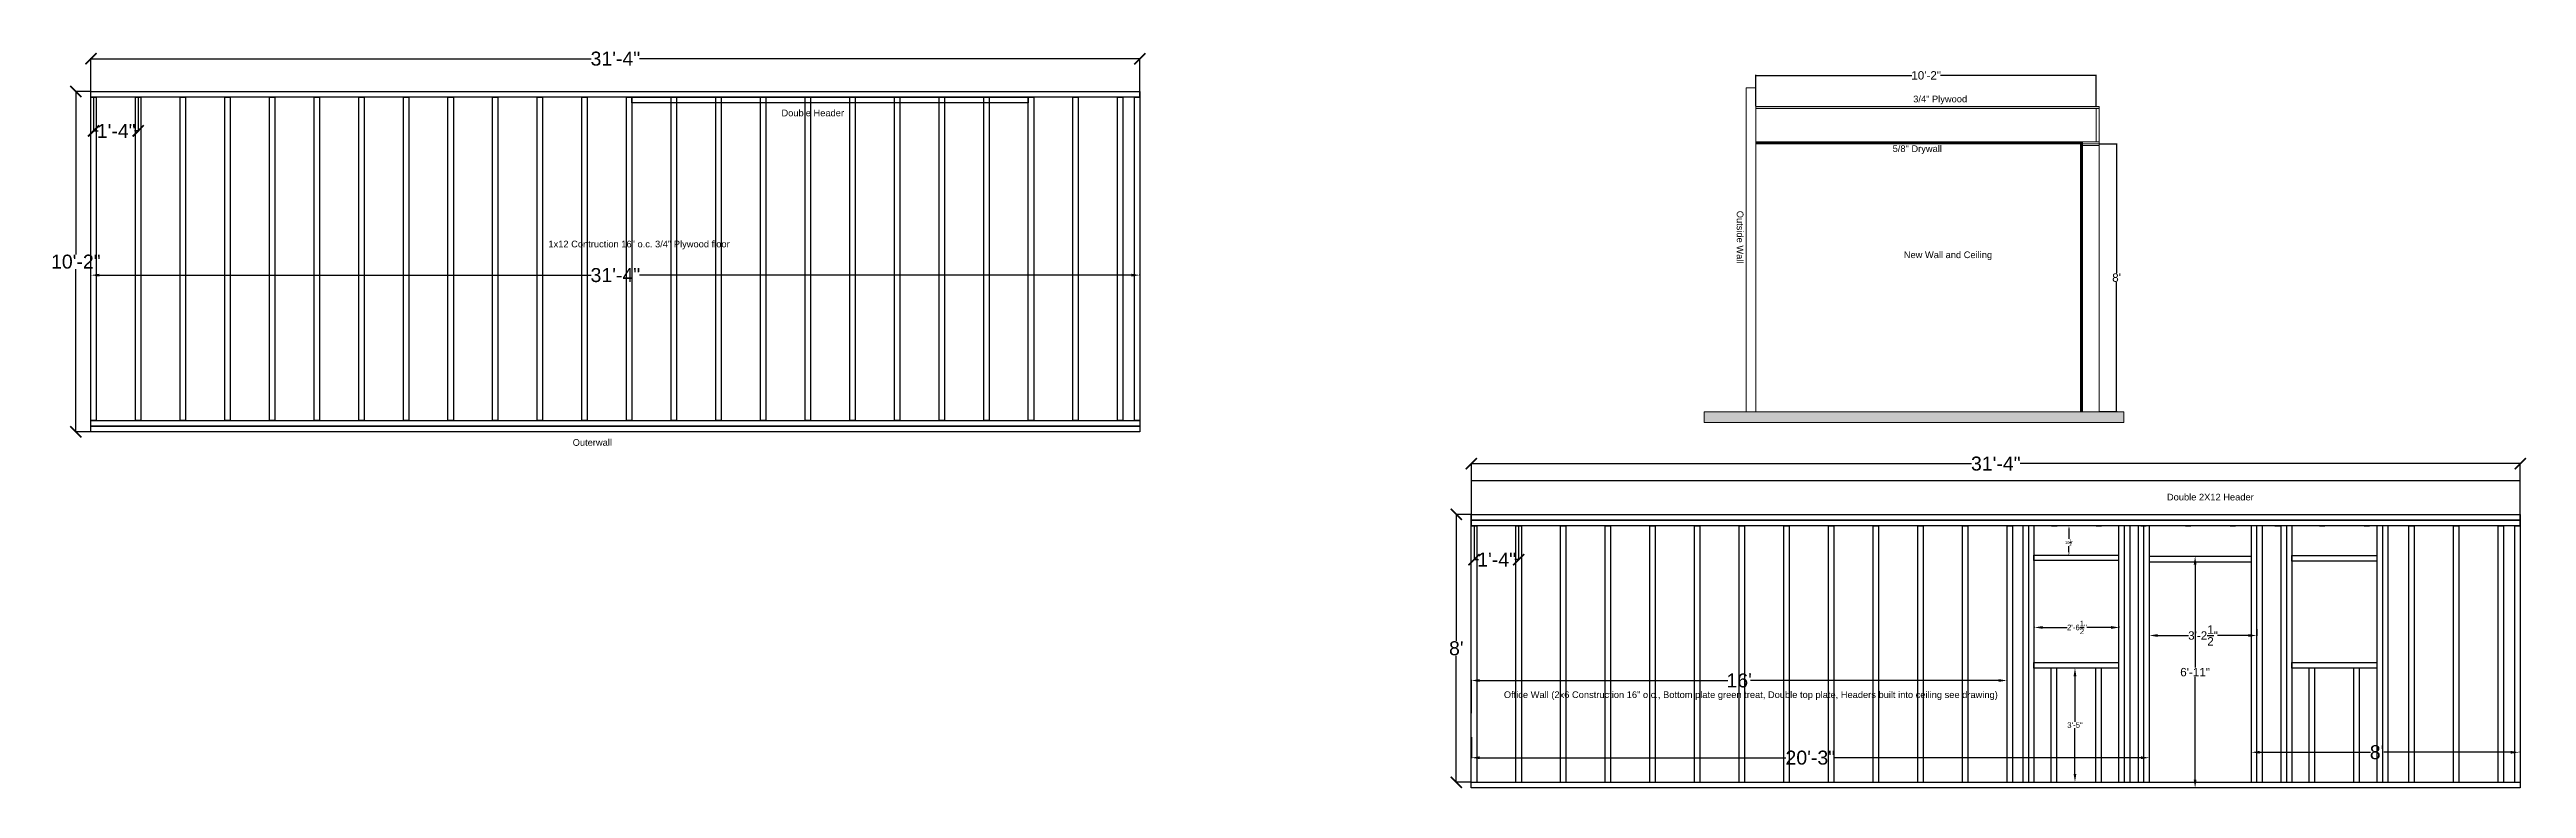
# Model space of a CAD drawing. Header units: inches. Extents: x -323 to 3091, y -1634 to 976.
# Drawn here: x 2204 to 3091, y -1590 to -1325 of the extents above; entities that cross this region are included whole.
import ezdxf

# ---------------------------------------------------------------- set-up
doc = ezdxf.new("R2010")
doc.units = ezdxf.units.IN
doc.header["$MEASUREMENT"] = 0
doc.layers.add('PDF_Geometry', color=7, linetype='Continuous', true_color=0x9999ff)
doc.layers.add('PDF_Text', color=7, linetype='Continuous')
doc.styles.add('PDF Arial', font='arial.ttf')
doc.styles.get("Standard").update_dxf_attribs({"font": 'arial.ttf'})
doc.dimstyles.new('Copy of Standard', dxfattribs={"dimtxt": 5, "dimasz": 3, "dimexe": 0.18, "dimexo": 0.0625, "dimgap": 0.09, "dimtad": 0, "dimtih": 1, "dimtoh": 1, "dimdec": 4, "dimzin": 0, "dimdsep": 46, "dimlunit": 4, "dimtxsty": 'Standard', "dimcen": 0.09, "dimadec": 0, "dimazin": 0, "dimtfac": 1, "dimtdec": 4, "dimtofl": 0, "dimtmove": 0, "dimatfit": 3, "dimfxl": 1, "dimtolj": 1, "dimtzin": 0, "dimarcsym": 0})
doc.dimstyles.get("Standard").update_dxf_attribs({"dimtxt": 5, "dimasz": 0.18, "dimexe": 0.18, "dimexo": 0.0625, "dimgap": 0.09, "dimtad": 0, "dimtih": 1, "dimtoh": 1, "dimdec": 4, "dimzin": 0, "dimdsep": 46, "dimlunit": 4, "dimtxsty": 'Standard', "dimcen": 0.09, "dimadec": 0, "dimazin": 0, "dimtfac": 1, "dimtdec": 4, "dimtofl": 0, "dimtmove": 0, "dimatfit": 3, "dimfxl": 1, "dimtolj": 1, "dimtzin": 0, "dimarcsym": 0})

msp = doc.modelspace()

# ---------------------------------------------------------------- texts
at = {"layer": 'PDF_Text', "attachment_point": 7, "style": 'PDF Arial'}
for s, insert, char_height in [('Double Header', (2466.03384, -1349.08036), 2.3853567), ('1x12 Contruction 16" o.c. 3/4" Plywood floor', (2382.50152, -1396.72408), 2.3853567), ('Outerwall', (2391.20403, -1467.14853), 2.385357), ('Double 2X12 Header', (2962.61508, -1486.717), 2.3853567), ('Office Wall (2x6 Construction 16" o.c., Bottom plate green treat, Double top plate, Headers built into ceiling see drawing)', (2724.94808, -1558.2039), 2.38440284)]:
    msp.add_mtext(s, dxfattribs=dict(at, insert=insert, char_height=char_height))
at = {"layer": 'PDF_Text', "lineweight": 0, "char_height": 2.3844028, "attachment_point": 7, "style": 'PDF Arial'}
for s, insert in [('3/4" Plywood', (2871.67745, -1344.76055)), ('5/8" Drywall', (2864.30258, -1362.55489)), ('New Wall and Ceiling', (2868.30453, -1400.58054))]:
    msp.add_mtext(s, dxfattribs=dict(at, insert=insert))
at = {"layer": 'PDF_Text', "lineweight": 0, "insert": (2808.41917, -1382.88939), "char_height": 2.3844028, "attachment_point": 7, "rotation": 270, "style": 'PDF Arial'}
msp.add_mtext('Outside Wall', dxfattribs=at)

# ---------------------------------------------------------------- blocks, each defined once
blk = doc.blocks.new('_ArchTick')
at = {"color": 0, "linetype": 'ByBlock', "const_width": 0.15}
blk.add_lwpolyline([(-0.5, -0.5), (0.5, 0.5)], dxfattribs=at)
blk = doc.blocks.new('*D142')
at = {"color": 0, "lineweight": -2, "transparency": 16777216}
for p, q in [((2218.45, -1340.16), (2212.94, -1340.16)), ((2213.12, -1340.16), (2213.12, -1398.51)), ((2213.12, -1462.14), (2213.12, -1403.8)), ((2218.45, -1462.14), (2212.94, -1462.14))]:
    blk.add_line(p, q, dxfattribs=at)
at = {"layer": 'Defpoints', "color": 0, "transparency": 16777216}
for p in [(2218.51, -1340.16), (2213.12, -1462.14), (2218.51, -1462.14)]:
    blk.add_point(p, dxfattribs=at)
at = {"color": 0, "lineweight": -2, "transparency": 16777216, "xscale": 4, "yscale": 4, "zscale": 4}
for p, rotation in [((2213.12, -1340.16), 90), ((2213.12, -1462.14), 270)]:
    blk.add_blockref('_ArchTick', p, dxfattribs=dict(at, rotation=rotation))
at = {"color": 1, "transparency": 16777216, "insert": (2213.12, -1401.15), "char_height": 5, "attachment_point": 5}
blk.add_mtext('\\A1;10\'-2"', dxfattribs=at)
blk = doc.blocks.new('*D143')
at = {"color": 0, "lineweight": -2, "transparency": 16777216}
for p, q in [((2219.47, -1342.27), (2219.47, -1354.48)), ((2235.47, -1342.27), (2235.47, -1354.48)), ((2219.47, -1354.3), (2221.09, -1354.3)), ((2235.47, -1354.3), (2234.09, -1354.3))]:
    blk.add_line(p, q, dxfattribs=at)
at = {"layer": 'Defpoints', "color": 0, "transparency": 16777216}
for p in [(2219.47, -1342.21), (2235.47, -1342.21), (2235.47, -1354.3)]:
    blk.add_point(p, dxfattribs=at)
at = {"color": 0, "lineweight": -2, "transparency": 16777216, "xscale": 4, "yscale": 4, "zscale": 4, "rotation": 180}
blk.add_blockref('_ArchTick', (2219.47, -1354.3), dxfattribs=at)
at = {"color": 0, "lineweight": -2, "transparency": 16777216, "xscale": 4, "yscale": 4, "zscale": 4}
blk.add_blockref('_ArchTick', (2235.47, -1354.3), dxfattribs=at)
at = {"color": 1, "transparency": 16777216, "insert": (2227.59, -1354.3), "char_height": 5, "attachment_point": 5}
blk.add_mtext('\\A1;1\'-4"', dxfattribs=at)
blk = doc.blocks.new('*U109')
for p, q in [((-0.96, 57.93), (0.96, 57.93)), ((-0.96, -57.93), (-0.96, 57.93)), ((0.96, 57.93), (0.96, -57.93)), ((0.96, -57.93), (-0.96, -57.93))]:
    blk.add_line(p, q)
blk = doc.blocks.new('*U110')
at = {"color": 0, "linetype": 'ByBlock', "lineweight": -2, "transparency": 16777216}
for p in [(0, 0), (16, 0), (32, 0), (48, 0), (64, 0), (80, 0), (96, 0), (112, 0), (128, 0), (144, 0), (160, 0), (176, 0), (192, 0), (208, 0), (224, 0), (240, 0), (256, 0), (272, 0), (288, 0), (304, 0), (320, 0), (336, 0)]:
    blk.add_blockref('*U109', p, dxfattribs=at)
blk = doc.blocks.new('*D111')
at = {"color": 0, "lineweight": -2, "transparency": 16777216}
for p, q in [((2218.51, -1342.14), (2218.51, -1328.23)), ((2218.51, -1328.41), (2397.82, -1328.41)), ((2594.48, -1328.41), (2415.17, -1328.41)), ((2594.48, -1342.14), (2594.48, -1328.23))]:
    blk.add_line(p, q, dxfattribs=at)
at = {"layer": 'Defpoints', "color": 0, "transparency": 16777216}
for p in [(2594.48, -1328.41), (2218.51, -1342.21), (2594.48, -1342.21)]:
    blk.add_point(p, dxfattribs=at)
at = {"color": 0, "lineweight": -2, "transparency": 16777216, "xscale": 4, "yscale": 4, "zscale": 4, "rotation": 180}
blk.add_blockref('_ArchTick', (2218.51, -1328.41), dxfattribs=at)
at = {"color": 0, "lineweight": -2, "transparency": 16777216, "xscale": 4, "yscale": 4, "zscale": 4}
blk.add_blockref('_ArchTick', (2594.48, -1328.41), dxfattribs=at)
at = {"color": 1, "transparency": 16777216, "insert": (2406.5, -1328.41), "char_height": 5, "attachment_point": 5}
blk.add_mtext('\\A1;31\'-4"', dxfattribs=at)
blk = doc.blocks.new('*D131')
at = {"color": 0, "lineweight": -2, "transparency": 16777216}
for p, q in [((2815.31, -1345.44), (2815.31, -1334.22)), ((2815.49, -1334.4), (2871.21, -1334.4)), ((2937.13, -1334.4), (2881.41, -1334.4)), ((2937.31, -1345.44), (2937.31, -1334.22))]:
    blk.add_line(p, q, dxfattribs=at)
at = {"color": 0, "transparency": 16777216}
for points in [[(2815.49, -1334.37), (2815.49, -1334.43), (2815.31, -1334.4)], [(2937.13, -1334.37), (2937.13, -1334.43), (2937.31, -1334.4)]]:
    blk.add_solid(points, dxfattribs=at)
at = {"layer": 'Defpoints', "color": 0, "transparency": 16777216}
for p in [(2937.31, -1334.4), (2815.31, -1345.51), (2937.31, -1345.51)]:
    blk.add_point(p, dxfattribs=at)
at = {"color": 0, "lineweight": 0, "transparency": 16777216, "insert": (2876.31, -1334.4), "char_height": 3, "attachment_point": 5}
blk.add_mtext('\\A1;10\'-2"', dxfattribs=at)
blk = doc.blocks.new('*D112')
at = {"color": 0, "lineweight": -2, "transparency": 16777216}
for p, q in [((2938.31, -1358.88), (2944.74, -1358.88)), ((2944.56, -1359.06), (2944.56, -1405.26)), ((2944.56, -1454.7), (2944.56, -1408.5)), ((2938.31, -1454.88), (2944.74, -1454.88))]:
    blk.add_line(p, q, dxfattribs=at)
at = {"color": 0, "transparency": 16777216}
for points in [[(2944.53, -1359.06), (2944.59, -1359.06), (2944.56, -1358.88)], [(2944.53, -1454.7), (2944.59, -1454.7), (2944.56, -1454.88)]]:
    blk.add_solid(points, dxfattribs=at)
at = {"layer": 'Defpoints', "color": 0, "transparency": 16777216}
for p in [(2938.24, -1358.88), (2938.24, -1454.88), (2944.56, -1454.88)]:
    blk.add_point(p, dxfattribs=at)
at = {"color": 0, "lineweight": 0, "transparency": 16777216, "insert": (2944.56, -1406.88), "char_height": 3, "attachment_point": 5}
blk.add_mtext("\\A1;8'", dxfattribs=at)
blk = doc.blocks.new('*D113')
at = {"color": 0, "lineweight": -2, "transparency": 16777216}
for p, q in [((2713.23, -1491.69), (2707.73, -1491.69)), ((2707.91, -1491.69), (2707.91, -1537.04)), ((2707.91, -1587.67), (2707.91, -1542.32)), ((2713.23, -1587.67), (2707.73, -1587.67))]:
    blk.add_line(p, q, dxfattribs=at)
at = {"layer": 'Defpoints', "color": 0, "transparency": 16777216}
for p in [(2713.3, -1491.69), (2707.91, -1587.67), (2713.3, -1587.67)]:
    blk.add_point(p, dxfattribs=at)
at = {"color": 0, "lineweight": -2, "transparency": 16777216, "xscale": 4, "yscale": 4, "zscale": 4}
for p, rotation in [((2707.91, -1491.69), 90), ((2707.91, -1587.67), 270)]:
    blk.add_blockref('_ArchTick', p, dxfattribs=dict(at, rotation=rotation))
at = {"color": 1, "transparency": 16777216, "insert": (2707.91, -1539.68), "char_height": 5, "attachment_point": 5}
blk.add_mtext("\\A1;8'", dxfattribs=at)
blk = doc.blocks.new('*D132')
at = {"color": 0, "lineweight": -2, "transparency": 16777216}
for p, q in [((2714.26, -1495.84), (2714.26, -1508.05)), ((2730.26, -1495.84), (2730.26, -1508.05)), ((2714.26, -1507.87), (2715.88, -1507.87)), ((2730.26, -1507.87), (2728.88, -1507.87))]:
    blk.add_line(p, q, dxfattribs=at)
at = {"layer": 'Defpoints', "color": 0, "transparency": 16777216}
for p in [(2714.26, -1495.78), (2730.26, -1495.78), (2730.26, -1507.87)]:
    blk.add_point(p, dxfattribs=at)
at = {"color": 0, "lineweight": -2, "transparency": 16777216, "xscale": 4, "yscale": 4, "zscale": 4, "rotation": 180}
blk.add_blockref('_ArchTick', (2714.26, -1507.87), dxfattribs=at)
at = {"color": 0, "lineweight": -2, "transparency": 16777216, "xscale": 4, "yscale": 4, "zscale": 4}
blk.add_blockref('_ArchTick', (2730.26, -1507.87), dxfattribs=at)
at = {"color": 1, "transparency": 16777216, "insert": (2722.38, -1507.87), "char_height": 5, "attachment_point": 5}
blk.add_mtext('\\A1;1\'-4"', dxfattribs=at)
blk = doc.blocks.new('*D114')
at = {"color": 0, "lineweight": -2, "transparency": 16777216}
for p, q in [((2713.3, -1495.71), (2713.3, -1473.32)), ((2713.3, -1473.5), (2892.61, -1473.5)), ((3089.27, -1473.5), (2909.96, -1473.5)), ((3089.27, -1495.71), (3089.27, -1473.32))]:
    blk.add_line(p, q, dxfattribs=at)
at = {"layer": 'Defpoints', "color": 0, "transparency": 16777216}
for p in [(3089.27, -1473.5), (2713.3, -1495.78), (3089.27, -1495.78)]:
    blk.add_point(p, dxfattribs=at)
at = {"color": 0, "lineweight": -2, "transparency": 16777216, "xscale": 4, "yscale": 4, "zscale": 4, "rotation": 180}
blk.add_blockref('_ArchTick', (2713.3, -1473.5), dxfattribs=at)
at = {"color": 0, "lineweight": -2, "transparency": 16777216, "xscale": 4, "yscale": 4, "zscale": 4}
blk.add_blockref('_ArchTick', (3089.27, -1473.5), dxfattribs=at)
at = {"color": 1, "transparency": 16777216, "insert": (2901.28, -1473.5), "char_height": 5, "attachment_point": 5}
blk.add_mtext('\\A1;31\'-4"', dxfattribs=at)
blk = doc.blocks.new('*D115')
at = {"color": 0, "lineweight": -2, "transparency": 16777216}
for p, q in [((2713.3, -1562.88), (2713.3, -1551.02)), ((2716.3, -1551.2), (2805.2, -1551.2)), ((2902.3, -1551.2), (2813.39, -1551.2)), ((2905.3, -1561.62), (2905.3, -1551.02))]:
    blk.add_line(p, q, dxfattribs=at)
at = {"color": 0, "transparency": 16777216}
for points in [[(2716.3, -1550.7), (2716.3, -1551.7), (2713.3, -1551.2)], [(2902.3, -1550.7), (2902.3, -1551.7), (2905.3, -1551.2)]]:
    blk.add_solid(points, dxfattribs=at)
at = {"layer": 'Defpoints', "color": 0, "transparency": 16777216}
for p in [(2905.3, -1551.2), (2905.3, -1561.68), (2713.3, -1562.94)]:
    blk.add_point(p, dxfattribs=at)
at = {"color": 1, "transparency": 16777216, "insert": (2809.3, -1551.2), "char_height": 5, "attachment_point": 5}
blk.add_mtext("\\A1;16'", dxfattribs=at)
blk = doc.blocks.new('*D116')
at = {"color": 0, "lineweight": -2, "transparency": 16777216}
for p, q in [((2929.66, -1549.67), (2929.66, -1566.06)), ((2929.73, -1546.67), (2929.84, -1546.67)), ((2929.66, -1584.67), (2929.66, -1568.28)), ((2929.73, -1587.67), (2929.84, -1587.67))]:
    blk.add_line(p, q, dxfattribs=at)
at = {"color": 0, "transparency": 16777216}
for points in [[(2929.16, -1549.67), (2930.16, -1549.67), (2929.66, -1546.67)], [(2929.16, -1584.67), (2930.16, -1584.67), (2929.66, -1587.67)]]:
    blk.add_solid(points, dxfattribs=at)
at = {"layer": 'Defpoints', "color": 0, "transparency": 16777216}
for p in [(2929.66, -1546.67), (2929.66, -1546.67), (2929.66, -1587.67)]:
    blk.add_point(p, dxfattribs=at)
at = {"color": 1, "transparency": 16777216, "insert": (2929.66, -1567.17), "char_height": 2, "attachment_point": 5}
blk.add_mtext('\\A1;3\'-5"', dxfattribs=at)
blk = doc.blocks.new('*D117')
at = {"color": 0, "lineweight": -2, "transparency": 16777216}
for p, q in [((2915.11, -1532.14), (2915.11, -1532.02)), ((2918.11, -1532.2), (2926.88, -1532.2)), ((2942.63, -1532.2), (2933.87, -1532.2)), ((2945.63, -1532.14), (2945.63, -1532.02))]:
    blk.add_line(p, q, dxfattribs=at)
at = {"color": 0, "transparency": 16777216}
for points in [[(2918.11, -1531.7), (2918.11, -1532.7), (2915.11, -1532.2)], [(2942.63, -1531.7), (2942.63, -1532.7), (2945.63, -1532.2)]]:
    blk.add_solid(points, dxfattribs=at)
at = {"layer": 'Defpoints', "color": 0, "transparency": 16777216}
for p in [(2915.11, -1532.2), (2945.63, -1532.2), (2945.63, -1532.2)]:
    blk.add_point(p, dxfattribs=at)
at = {"color": 1, "transparency": 16777216, "insert": (2930.37, -1532.2), "char_height": 2, "attachment_point": 5}
blk.add_mtext('\\A1;2\'-6{\\H1x;\\S1/2;}"', dxfattribs=at)
blk = doc.blocks.new('*D122')
at = {"color": 0, "lineweight": -2, "transparency": 16777216}
for p, q in [((2927.44, -1495.78), (2927.32, -1495.78)), ((2927.5, -1496.78), (2927.5, -1500.5)), ((2927.44, -1506.28), (2927.32, -1506.28)), ((2927.5, -1505.28), (2927.5, -1503.04))]:
    blk.add_line(p, q, dxfattribs=at)
at = {"color": 0, "transparency": 16777216}
for points in [[(2927.33, -1496.78), (2927.67, -1496.78), (2927.5, -1495.78)], [(2927.33, -1505.28), (2927.67, -1505.28), (2927.5, -1506.28)]]:
    blk.add_solid(points, dxfattribs=at)
at = {"layer": 'Defpoints', "color": 0, "transparency": 16777216}
for p in [(2927.5, -1495.78), (2927.5, -1506.28), (2927.5, -1506.28)]:
    blk.add_point(p, dxfattribs=at)
at = {"color": 1, "transparency": 16777216, "insert": (2927.5, -1501.77), "char_height": 1, "attachment_point": 5}
blk.add_mtext('\\A1;10{\\H1x;\\S1/2;}"', dxfattribs=at)
blk = doc.blocks.new('*D123')
at = {"color": 0, "lineweight": -2, "transparency": 16777216}
for p, q in [((2713.3, -1571.51), (2713.3, -1579.05)), ((2716.3, -1578.87), (2826.08, -1578.87)), ((2953.3, -1578.87), (2843.52, -1578.87)), ((2956.3, -1571.51), (2956.3, -1579.05))]:
    blk.add_line(p, q, dxfattribs=at)
at = {"color": 0, "transparency": 16777216}
for points in [[(2716.3, -1578.37), (2716.3, -1579.37), (2713.3, -1578.87)], [(2953.3, -1578.37), (2953.3, -1579.37), (2956.3, -1578.87)]]:
    blk.add_solid(points, dxfattribs=at)
at = {"layer": 'Defpoints', "color": 0, "transparency": 16777216}
for p in [(2713.3, -1571.45), (2956.3, -1571.45), (2956.3, -1578.87)]:
    blk.add_point(p, dxfattribs=at)
at = {"color": 1, "transparency": 16777216, "insert": (2834.8, -1578.87), "char_height": 5, "attachment_point": 5}
blk.add_mtext('\\A1;20\'-3"', dxfattribs=at)
blk = doc.blocks.new('*D124')
at = {"color": 0, "lineweight": -2, "transparency": 16777216}
for p, q in [((2992.87, -1576.87), (2992.87, -1576.75)), ((2995.87, -1576.93), (3035.56, -1576.93)), ((3085.85, -1576.93), (3040.34, -1576.93)), ((3088.85, -1576.87), (3088.85, -1576.75))]:
    blk.add_line(p, q, dxfattribs=at)
at = {"color": 0, "transparency": 16777216}
for points in [[(2995.87, -1576.43), (2995.87, -1577.43), (2992.87, -1576.93)], [(3085.85, -1576.43), (3085.85, -1577.43), (3088.85, -1576.93)]]:
    blk.add_solid(points, dxfattribs=at)
at = {"layer": 'Defpoints', "color": 0, "transparency": 16777216}
for p in [(2992.87, -1576.93), (3088.85, -1576.93), (3088.85, -1576.93)]:
    blk.add_point(p, dxfattribs=at)
at = {"color": 1, "transparency": 16777216, "insert": (3037.95, -1576.93), "char_height": 5, "attachment_point": 5}
blk.add_mtext("\\A1;8'", dxfattribs=at)
blk = doc.blocks.new('*D125')
at = {"color": 0, "lineweight": -2, "transparency": 16777216}
for p, q in [((2956.3, -1532.86), (2956.3, -1535.26)), ((2959.3, -1535.08), (2970.38, -1535.08)), ((2991.8, -1535.08), (2980.72, -1535.08)), ((2994.8, -1532.86), (2994.8, -1535.26))]:
    blk.add_line(p, q, dxfattribs=at)
at = {"color": 0, "transparency": 16777216}
for points in [[(2959.3, -1534.58), (2959.3, -1535.58), (2956.3, -1535.08)], [(2991.8, -1534.58), (2991.8, -1535.58), (2994.8, -1535.08)]]:
    blk.add_solid(points, dxfattribs=at)
at = {"layer": 'Defpoints', "color": 0, "transparency": 16777216}
for p in [(2956.3, -1532.79), (2994.8, -1532.79), (2994.8, -1535.08)]:
    blk.add_point(p, dxfattribs=at)
at = {"color": 1, "transparency": 16777216, "insert": (2975.55, -1535.08), "char_height": 3, "attachment_point": 5}
blk.add_mtext('\\A1;3\'-2{\\H1x;\\S1/2;}"', dxfattribs=at)
blk = doc.blocks.new('*D126')
at = {"color": 0, "lineweight": -2, "transparency": 16777216}
for p, q in [((2972.79, -1506.72), (2972.9, -1506.72)), ((2972.72, -1509.72), (2972.72, -1546.59)), ((2972.72, -1586.72), (2972.72, -1549.84)), ((2974.57, -1589.72), (2972.54, -1589.72))]:
    blk.add_line(p, q, dxfattribs=at)
at = {"color": 0, "transparency": 16777216}
for points in [[(2972.22, -1509.72), (2973.22, -1509.72), (2972.72, -1506.72)], [(2972.22, -1586.72), (2973.22, -1586.72), (2972.72, -1589.72)]]:
    blk.add_solid(points, dxfattribs=at)
at = {"layer": 'Defpoints', "color": 0, "transparency": 16777216}
for p in [(2972.72, -1506.72), (2972.72, -1589.72), (2974.63, -1589.72)]:
    blk.add_point(p, dxfattribs=at)
at = {"color": 1, "transparency": 16777216, "insert": (2972.72, -1548.22), "char_height": 3, "attachment_point": 5}
blk.add_mtext('\\A1;6\'-11"', dxfattribs=at)
blk = doc.blocks.new('*D127')
at = {"color": 0, "lineweight": -2, "transparency": 16777216}
for p, q in [((2218.51, -1405.91), (2218.51, -1405.79)), ((2221.51, -1405.97), (2397.82, -1405.97)), ((2591.48, -1405.97), (2415.17, -1405.97)), ((2594.48, -1405.91), (2594.48, -1405.79))]:
    blk.add_line(p, q, dxfattribs=at)
at = {"color": 0, "transparency": 16777216}
for points in [[(2221.51, -1405.47), (2221.51, -1406.47), (2218.51, -1405.97)], [(2591.48, -1405.47), (2591.48, -1406.47), (2594.48, -1405.97)]]:
    blk.add_solid(points, dxfattribs=at)
at = {"layer": 'Defpoints', "color": 0, "transparency": 16777216}
for p in [(2218.51, -1405.97), (2594.48, -1405.97), (2594.48, -1405.97)]:
    blk.add_point(p, dxfattribs=at)
at = {"color": 0, "transparency": 16777216, "insert": (2406.5, -1405.97), "char_height": 5, "attachment_point": 5}
blk.add_mtext('\\A1;31\'-4"', dxfattribs=at)

# ---------------------------------------------------------------- dimensions: what is measured, and where the dimension line sits
at = {"color": 3}
for base, p1, p2, override, picture, middle in [((2594.48219, -1328.41404), (2218.50886, -1342.20634), (2594.48219, -1342.20634), {"dimasz": 4, "dimblk1": 'ArchTick', "dimblk2": 'ArchTick', "dimsah": 1, "dimclrt": 1}, '*D111', (2406.49552, -1328.41404)), ((2945.63408, -1532.20377), (2915.11059, -1532.20377), (2945.63408, -1532.20377), {"dimtxt": 2, "dimasz": 3, "dimclrt": 1}, '*D117', (2930.37233, -1532.20377)), ((2994.79704, -1535.08381), (2956.29704, -1532.79273), (2994.79704, -1532.79273), {"dimtxt": 3, "dimasz": 3, "dimclrt": 1}, '*D125', (2975.54704, -1535.08381)), ((2956.29704, -1578.86783), (2713.29704, -1571.45231), (2956.29704, -1571.45231), {"dimasz": 3, "dimclrt": 1}, '*D123', (2834.79704, -1578.86783))]:
    dim = msp.add_linear_dim(base=base, p1=p1, p2=p2, dimstyle='Standard', override=override, dxfattribs=at)
    dim.commit()
    dim.dimension.update_dxf_attribs({"geometry": picture, "text_midpoint": middle})
for base, p1, p2, override, picture, middle in [((2213.12104, -1462.14447), (2218.50886, -1340.1626), (2218.50886, -1462.14447), {"dimasz": 4, "dimblk1": 'ArchTick', "dimblk2": 'ArchTick', "dimsah": 1, "dimclrt": 1}, '*D142', (2213.12104, -1401.15354)), ((2707.90922, -1587.67145), (2713.29704, -1491.68958), (2713.29704, -1587.67145), {"dimasz": 4, "dimblk1": 'ArchTick', "dimblk2": 'ArchTick', "dimsah": 1, "dimclrt": 1}, '*D113', (2707.90922, -1539.68051)), ((2972.72347, -1589.71518), (2972.72347, -1506.71518), (2974.63198, -1589.71518), {"dimtxt": 3, "dimasz": 3, "dimclrt": 1}, '*D126', (2972.72347, -1548.21518)), ((2929.66338, -1546.67113), (2929.66338, -1587.67145), (2929.66338, -1546.67113), {"dimtxt": 2, "dimasz": 3, "dimclrt": 1}, '*D116', (2929.66338, -1567.17129))]:
    dim = msp.add_linear_dim(base=base, p1=p1, p2=p2, angle=90, dimstyle='Standard', override=override, dxfattribs=at)
    dim.commit()
    dim.dimension.update_dxf_attribs({"geometry": picture, "text_midpoint": middle})
at = {"lineweight": 0}
dim = msp.add_linear_dim(base=(2937.31441, -1334.39717), p1=(2815.31239, -1345.50578), p2=(2937.31441, -1345.50578), dimstyle='Standard', override={"dimtxt": 3}, dxfattribs=at)
dim.commit()
dim.dimension.update_dxf_attribs({"geometry": '*D131', "text_midpoint": (2876.3134, -1334.39717)})
at = {"color": 3}
for base, p1, p2, override, picture, middle in [((2235.47061, -1354.29653), (2219.47061, -1342.20634), (2235.47061, -1342.20634), {"dimasz": 4, "dimblk1": 'ArchTick', "dimblk2": 'ArchTick', "dimsah": 1, "dimclrt": 1}, '*D143', (2227.59219, -1354.29653)), ((3089.27038, -1473.50381), (2713.29704, -1495.77705), (3089.27038, -1495.77705), {"dimasz": 4, "dimblk1": 'ArchTick', "dimblk2": 'ArchTick', "dimsah": 1, "dimclrt": 1}, '*D114', (2901.28371, -1473.50381)), ((2730.2588, -1507.86724), (2714.2588, -1495.77705), (2730.2588, -1495.77705), {"dimasz": 4, "dimblk1": 'ArchTick', "dimblk2": 'ArchTick', "dimsah": 1, "dimclrt": 1}, '*D132', (2722.38037, -1507.86724)), ((2905.29704, -1551.19523), (2713.29704, -1562.94038), (2905.29704, -1561.67803), {"dimasz": 3, "dimclrt": 1}, '*D115', (2809.29704, -1551.19523)), ((3088.84686, -1576.9281), (2992.87352, -1576.9281), (3088.84686, -1576.9281), {"dimasz": 3, "dimclrt": 1}, '*D124', (3037.94901, -1576.9281))]:
    dim = msp.add_linear_dim(base=base, p1=p1, p2=p2, dimstyle='Standard', override=override, dxfattribs=at)
    dim.commit()
    dim.dimension.update_dxf_attribs({"geometry": picture, "text_midpoint": middle, "dimtype": 160})
at = {"lineweight": 0}
dim = msp.add_linear_dim(base=(2944.55937, -1454.88078), p1=(2938.24463, -1358.88078), p2=(2938.24463, -1454.88078), angle=90, dimstyle='Standard', override={"dimtxt": 3}, dxfattribs=at)
dim.commit()
dim.dimension.update_dxf_attribs({"geometry": '*D112', "text_midpoint": (2944.55937, -1406.88078), "dimtype": 160})
at = {"color": 3}
dim = msp.add_linear_dim(base=(2594.48219, -1405.97365), p1=(2218.50886, -1405.97365), p2=(2594.48219, -1405.97365), dimstyle='Copy of Standard', dxfattribs=at)
dim.commit()
dim.dimension.update_dxf_attribs({"geometry": '*D127', "text_midpoint": (2406.49552, -1405.97365)})
dim = msp.add_linear_dim(base=(2927.49871, -1506.27705), p1=(2927.49871, -1495.77705), p2=(2927.49871, -1506.27705), angle=90, dimstyle='Standard', override={"dimtxt": 1, "dimasz": 1, "dimclrt": 1}, dxfattribs=at)
dim.commit()
dim.dimension.update_dxf_attribs({"geometry": '*D122', "text_midpoint": (2927.49871, -1501.77115), "dimtype": 160})

# ---------------------------------------------------------------- hatches: boundary and pattern name
at = {"lineweight": 0}
h = msp.add_hatch(dxfattribs=at)
h.set_pattern_fill('CROSS', color=256)
h.set_pattern_definition([(0, (35.51692, -1217.284), (0.25, 0.25), [0.125, -0.375]), (90, (35.57942, -1217.3465), (-0.25, 0.25), [0.125, -0.375])])
h.paths.add_polyline_path([(2938.31239, -1346.25578), (2938.31246, -1345.50578), (2815.31239, -1345.50578), (2815.31239, -1346.25578)])
h = msp.add_hatch(dxfattribs=at)
h.set_pattern_fill('ANSI31', color=256, scale=2, angle=90)
h.set_pattern_definition([(135, (35.51692, -1217.284), (-0.176776695, -0.176776695), [])])
h.paths.add_polyline_path([(2932.31239, -1358.88078), (2932.31239, -1358.25578), (2815.31239, -1358.25578), (2815.31239, -1358.88078)])
h = msp.add_hatch(dxfattribs=at)
h.set_pattern_fill('ANSI31', color=256, scale=2)
h.set_pattern_definition([(45, (35.51692, -1217.284), (-0.176776695, 0.176776695), [])])
h.paths.add_polyline_path([(2932.31237, -1358.88078), (2931.68739, -1358.88078), (2931.68739, -1454.88078), (2932.30981, -1454.88078)])
h = msp.add_hatch(dxfattribs=at)
h.set_pattern_fill('CROSS', color=256, scale=4)
h.set_pattern_definition([(0, (35.5169, -1217.284), (1, 1), [0.5, -1.5]), (90, (35.7669, -1217.534), (-1, 1), [0.5, -1.5])])
h.paths.add_polyline_path([(2796.72677, -1454.88078), (2796.72677, -1458.76081), (2947.20488, -1458.76081), (2947.20488, -1454.88078)])

# ---------------------------------------------------------------- linework, layer by layer
for p, q in [((2218.50886, -1342.20634), (2220.43237, -1342.20634)), ((2218.50886, -1458.057), (2218.50886, -1342.20634)), ((2220.43237, -1342.20634), (2220.43237, -1458.057)), ((2234.50886, -1342.20634), (2236.43237, -1342.20634)), ((2234.50886, -1458.057), (2234.50886, -1342.20634)), ((2236.43237, -1342.20634), (2236.43237, -1458.057)), ((2592.55868, -1342.20634), (2594.48219, -1342.20634)), ((2592.55868, -1458.057), (2592.55868, -1342.20634)), ((2594.48219, -1342.20634), (2594.48219, -1458.057)), ((2220.43237, -1458.057), (2218.50886, -1458.057)), ((2219.47061, -1458.057), (2593.52044, -1458.057)), ((2236.43237, -1458.057), (2234.50886, -1458.057)), ((2594.48219, -1458.057), (2592.55868, -1458.057)), ((2713.29704, -1495.77705), (2715.22055, -1495.77705)), ((2713.29704, -1589.71518), (2713.29704, -1495.77705)), ((2715.22055, -1495.77705), (2715.22055, -1587.67145)), ((2729.29704, -1495.77705), (2731.22055, -1495.77705)), ((2729.29704, -1587.67145), (2729.29704, -1495.77705)), ((2731.22055, -1495.77705), (2731.22055, -1587.67145)), ((2745.29704, -1495.77705), (2747.22055, -1495.77705)), ((2745.29704, -1587.67145), (2745.29704, -1495.77705)), ((2747.22055, -1495.77705), (2747.22055, -1587.67145)), ((2761.29704, -1495.77705), (2763.22055, -1495.77705)), ((2761.29704, -1587.67145), (2761.29704, -1495.77705)), ((2763.22055, -1495.77705), (2763.22055, -1587.67145)), ((2777.29704, -1495.77705), (2779.22055, -1495.77705)), ((2777.29704, -1587.67145), (2777.29704, -1495.77705)), ((2779.22055, -1495.77705), (2779.22055, -1587.67145)), ((2793.29704, -1495.77705), (2795.22055, -1495.77705)), ((2793.29704, -1587.67145), (2793.29704, -1495.77705)), ((2795.22055, -1495.77705), (2795.22055, -1587.67145)), ((2809.29704, -1495.77705), (2811.22055, -1495.77705)), ((2809.29704, -1587.67145), (2809.29704, -1495.77705)), ((2811.22055, -1495.77705), (2811.22055, -1587.67145)), ((2825.29704, -1495.77705), (2827.22055, -1495.77705)), ((2825.29704, -1587.67145), (2825.29704, -1495.77705)), ((2827.22055, -1495.77705), (2827.22055, -1587.67145)), ((2841.29704, -1495.77705), (2843.22055, -1495.77705)), ((2841.29704, -1587.67145), (2841.29704, -1495.77705)), ((2843.22055, -1495.77705), (2843.22055, -1587.67145)), ((2857.29704, -1495.77705), (2859.22055, -1495.77705)), ((2857.29704, -1587.67145), (2857.29704, -1495.77705)), ((2859.22055, -1495.77705), (2859.22055, -1587.67145)), ((2873.29704, -1495.77705), (2875.22055, -1495.77705)), ((2873.29704, -1587.67145), (2873.29704, -1495.77705)), ((2875.22055, -1495.77705), (2875.22055, -1587.67145)), ((2889.29704, -1495.77705), (2891.22055, -1495.77705)), ((2889.29704, -1587.67145), (2889.29704, -1495.77705)), ((2891.22055, -1495.77705), (2891.22055, -1587.67145)), ((2905.29704, -1495.77705), (2907.22055, -1495.77705)), ((2905.29704, -1587.67145), (2905.29704, -1495.77705)), ((2907.22055, -1495.77705), (2907.22055, -1587.67145)), ((2911.04789, -1587.67145), (2911.04789, -1495.77705)), ((2912.9714, -1495.77705), (2912.9714, -1587.67145)), ((2914.89492, -1495.77705), (2914.89492, -1587.67145)), ((2921.29704, -1495.77705), (2923.22055, -1495.77705)), ((2937.29704, -1495.77705), (2939.22055, -1495.77705)), ((2945.41841, -1587.813), (2945.41841, -1495.9186)), ((2947.34192, -1495.9186), (2947.34192, -1587.813)), ((2949.26544, -1495.9186), (2949.26544, -1587.813)), ((2952.45001, -1587.67145), (2952.45001, -1495.77705)), ((2953.29704, -1495.77705), (2955.22055, -1495.77705)), ((2954.37352, -1587.67145), (2954.37352, -1495.77705)), ((2956.29704, -1495.77705), (2956.29704, -1587.67145)), ((2969.29704, -1495.77705), (2971.22055, -1495.77705)), ((2985.29704, -1495.77705), (2987.22055, -1495.77705)), ((2992.87352, -1587.67145), (2992.87352, -1495.77705)), ((2994.79704, -1587.67145), (2994.79704, -1495.77705)), ((2996.72055, -1495.77705), (2996.72055, -1587.67145)), ((3001.29704, -1495.77705), (3003.22055, -1495.77705)), ((3003.57849, -1587.67145), (3003.57849, -1495.77705)), ((3005.50201, -1495.77705), (3005.50201, -1587.67145)), ((3007.42552, -1495.77705), (3007.42552, -1587.67145)), ((3017.29704, -1495.77705), (3019.22055, -1495.77705)), ((3033.29704, -1495.77705), (3035.22055, -1495.77705)), ((3037.94901, -1587.813), (3037.94901, -1495.9186)), ((3039.87252, -1495.9186), (3039.87252, -1587.813)), ((3041.79604, -1495.9186), (3041.79604, -1587.813)), ((3049.29704, -1495.77705), (3051.22055, -1495.77705)), ((3049.29704, -1587.67145), (3049.29704, -1495.77705)), ((3051.22055, -1495.77705), (3051.22055, -1587.67145)), ((3065.29704, -1495.77705), (3067.22055, -1495.77705)), ((3065.29704, -1587.67145), (3065.29704, -1495.77705)), ((3067.22055, -1495.77705), (3067.22055, -1587.67145)), ((3081.29704, -1495.77705), (3083.22055, -1495.77705)), ((3081.29704, -1587.67145), (3081.29704, -1495.77705)), ((3083.22055, -1495.77705), (3083.22055, -1587.67145)), ((3087.34686, -1495.77705), (3089.27038, -1495.77705)), ((3087.34686, -1587.67145), (3087.34686, -1495.77705)), ((3089.27038, -1495.77705), (3089.27038, -1589.71518)), ((2956.29704, -1506.71518), (2992.87352, -1506.71518)), ((2956.29704, -1508.70323), (2992.87352, -1508.70323)), ((2921.08137, -1587.813), (2921.08137, -1546.81265)), ((2923.00488, -1546.81269), (2923.00488, -1587.813)), ((2937.08137, -1587.813), (2937.08137, -1546.81299)), ((2939.00488, -1546.81303), (2939.00488, -1587.813)), ((3013.61197, -1587.813), (3013.61197, -1546.81265)), ((3015.53549, -1546.81269), (3015.53549, -1587.813)), ((3029.61197, -1587.813), (3029.61197, -1546.81299)), ((3031.53549, -1546.81303), (3031.53549, -1587.813))]:
    msp.add_line(p, q)
for points in [[(2218.50886, -1340.1626), (2594.48219, -1340.1626), (2594.48219, -1342.20634), (2218.50886, -1342.20634)], [(2412.43237, -1342.20634), (2554.50886, -1342.20634), (2554.50886, -1344.25007), (2412.43237, -1344.24709)], [(2218.50886, -1458.057), (2594.48219, -1458.057), (2594.48219, -1460.10074), (2218.50886, -1460.10074)], [(2218.50886, -1460.10074), (2594.48219, -1460.10074), (2594.48219, -1462.14447), (2218.50886, -1462.14447)], [(2713.29704, -1491.68958), (3089.27038, -1491.68958), (3089.27038, -1479.68958), (2713.29704, -1479.68958)], [(2713.29704, -1491.68958), (3089.27038, -1491.68958), (3089.27038, -1493.73331), (2713.29704, -1493.73331)], [(2713.29704, -1493.73331), (3089.27038, -1493.73331), (3089.27038, -1495.77705), (2713.29704, -1495.77705)], [(2713.29704, -1587.67145), (3089.27038, -1587.67145), (3089.27038, -1589.71518), (2713.29704, -1589.71518)]]:
    msp.add_lwpolyline(points, close=True)
for points in [[(2815.31239, -1346.25578), (2938.31239, -1346.25578), (2938.31246, -1345.50578), (2815.31239, -1345.50578)], [(2938.31239, -1358.25578), (2815.31239, -1358.25578), (2815.31239, -1346.25578), (2938.31239, -1346.25578)], [(2938.31239, -1358.25578), (2937.31239, -1358.25578), (2937.31239, -1346.25578), (2938.31239, -1346.25578)], [(2815.31239, -1358.25578), (2932.31239, -1358.25578), (2932.31239, -1358.88078), (2815.31239, -1358.88078)], [(2932.30981, -1454.88078), (2938.32057, -1454.88078), (2938.31239, -1358.25578), (2932.31239, -1358.25578)], [(2932.31239, -1358.25578), (2938.31239, -1358.25578), (2938.31239, -1358.88078), (2932.31239, -1358.88078)], [(2932.31239, -1358.88078), (2931.68739, -1358.88078), (2931.68739, -1454.88078), (2932.30981, -1454.88078)], [(2932.31239, -1358.88078), (2938.31239, -1358.88078), (2938.31239, -1359.50578), (2932.31239, -1359.50578)]]:
    msp.add_lwpolyline(points, close=True, dxfattribs=at)
for points in [[(2945.43094, -1508.2651), (2914.90745, -1508.2651), (2914.90745, -1506.27705), (2945.43094, -1506.27705)], [(3037.94901, -1508.40665), (3007.42552, -1508.40665), (3007.42552, -1506.4186), (3037.94901, -1506.4186)], [(2945.41841, -1546.75984), (2914.89492, -1546.75984), (2914.89492, -1544.77179), (2945.41841, -1544.77179)], [(3037.94901, -1546.75984), (3007.42552, -1546.75984), (3007.42552, -1544.77179), (3037.94901, -1544.77179)]]:
    msp.add_lwpolyline(points)
at = {"layer": 'PDF_Geometry', "color": 7, "lineweight": 0}
for points in [[(2811.84395, -1338.89715), (2815.31239, -1338.89715), (2815.31239, -1454.88078), (2811.84395, -1454.88078)], [(2796.72677, -1454.88078), (2947.20488, -1454.88078), (2947.20488, -1458.76081), (2796.72677, -1458.76081)]]:
    msp.add_lwpolyline(points, close=True, dxfattribs=at)

# ---------------------------------------------------------------- block references
msp.add_blockref('*U110', (2251.47061, -1400.13167))

msp.set_redraw_order([(e.dxf.handle, doc.entitydb.next_handle()) for e in msp.query("TEXT MTEXT ATTDEF DIMENSION ARC_DIMENSION")])  # texts and dimensions are drawn at this point

doc.saveas('drawing.dxf')
